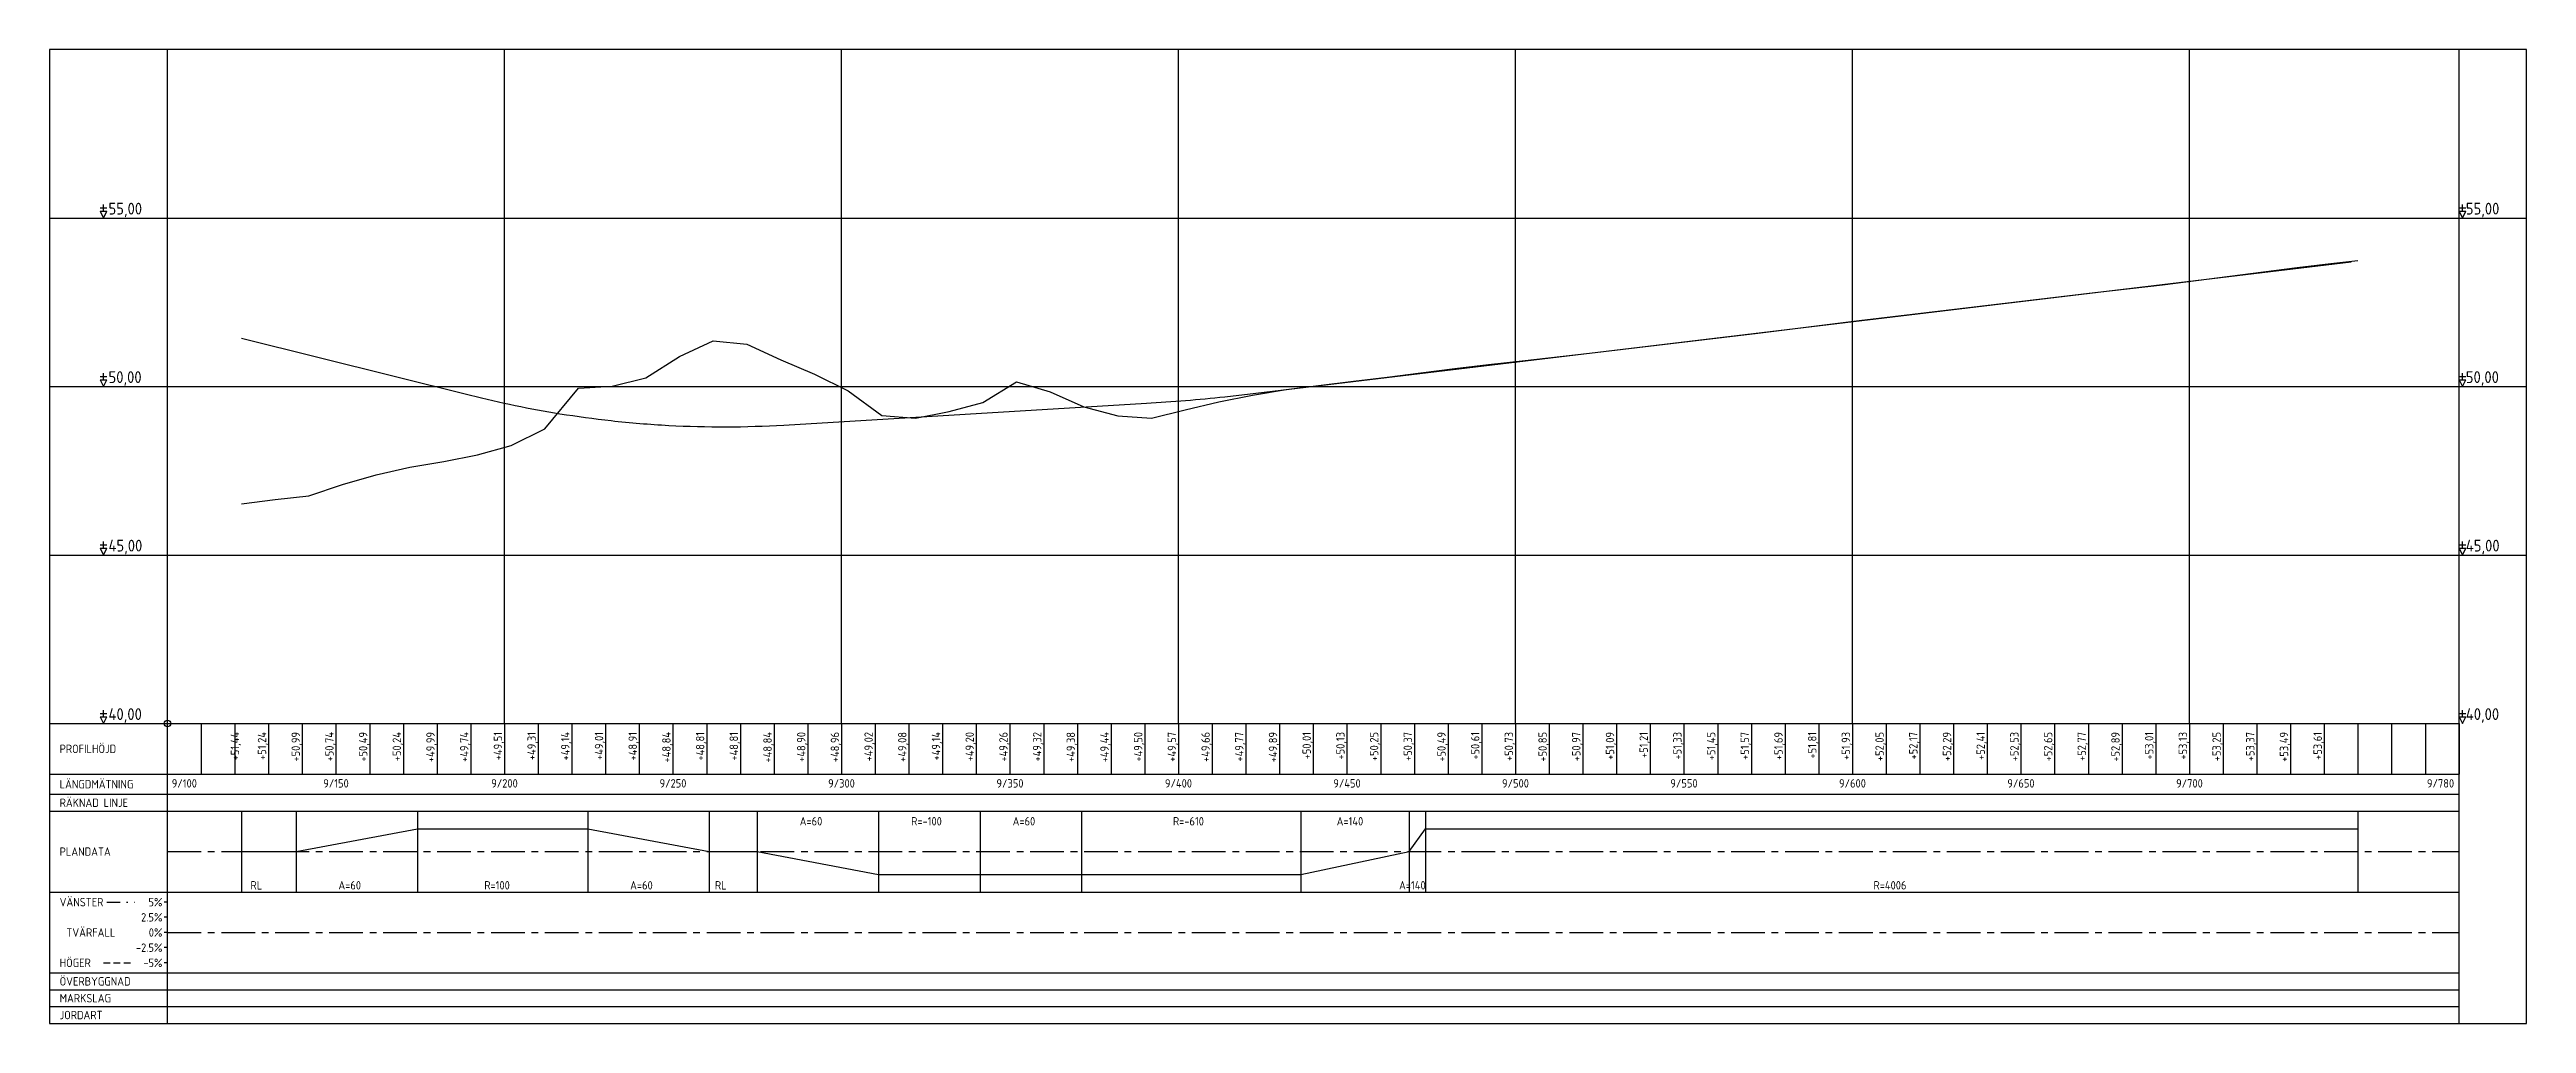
# Model space of a CAD drawing. Header units: metres. Extents: x 166122 to 177816, y 6220705 to 6231023.
# Drawn here: x 170892 to 171627, y 6225864 to 6226153 of the extents above; entities that cross this region are included whole.
import ezdxf
from ezdxf.enums import TextEntityAlignment as Align

# ---------------------------------------------------------------- set-up
doc = ezdxf.new("R2010")
doc.units = ezdxf.units.M
for name, pattern in [('CENTER', [16, 10, -2, 2, -2]), ('DASHED_2', [3, 2, -1]), ('DIVIDE', [10, 4, -2, 0, -2, 0, -2])]:
    doc.linetypes.add(name, pattern=pattern)
doc.layers.add('_NovapointLsNode', color=7, linetype='Continuous', plot=False)
for name, color, linetype in [('M-36-Formular', 8, 'Continuous'), ('M-36-Formular_CL', 1, 'CENTER'), ('M-36-Formular_Linje', 3, 'Continuous'), ('M-36-Formular_Text', 1, 'Continuous'), ('M-36-Plandata_CL', 3, 'Continuous'), ('M-36-Ram', 7, 'Continuous'), ('M-36-Skevning_H', 3, 'DIVIDE'), ('M-36-Skevning_V', 1, 'DASHED_2'), ('M-36-text', 1, 'Continuous'), ('M-36-Vertikalgeometri', 6, 'Continuous'), ('M-36_Skikt999', 4, 'Continuous')]:
    doc.layers.add(name, color=color, linetype=linetype)
doc.styles.add('P_ISO_25', font='iso.shx', dxfattribs={"height": 4})

msp = doc.modelspace()

# ---------------------------------------------------------------- texts
at = {"layer": 'M-36-Formular_Text', "style": 'P_ISO_25'}
for s, p in [('55,00', (170909.5, 6226103.15)), ('55,00', (171609, 6226103.15)), ('50,00', (170909.5, 6226053.15)), ('50,00', (171609, 6226053.15)), ('45,00', (170909.5, 6226003.15)), ('45,00', (171609, 6226003.15)), ('40,00', (170909.5, 6225953.15)), ('40,00', (171609, 6225953.15))]:
    msp.add_text(s, height=3.5, dxfattribs=at).set_placement(p, align=Align.BOTTOM_LEFT)
for s, p in [('RÄKNAD LINJE', (170895, 6225929.65)), ('PLANDATA', (170895, 6225915.15)), ('VÄNSTER', (170895, 6225900.15)), ('TVÄRFALL', (170897, 6225891.15)), ('HÖGER', (170895, 6225882.15)), ('ÖVERBYGGNAD', (170895, 6225876.65)), ('MARKSLAG', (170895, 6225871.65)), ('JORDART', (170895, 6225866.65))]:
    msp.add_text(s, height=2.5, dxfattribs=at).set_placement(p, align=Align.MIDDLE_LEFT)
for s, p in [('5%', (170925.5, 6225900.15)), ('2.5%', (170925.5, 6225895.65)), ('0%', (170925.5, 6225891.15)), ('-2.5%', (170925.5, 6225886.65)), ('-5%', (170925.5, 6225882.15))]:
    msp.add_text(s, height=2.5, dxfattribs=at).set_placement(p, align=Align.MIDDLE_RIGHT)
at = {"layer": 'M-36-text', "style": 'P_ISO_25'}
for s, p in [('+51,44', (170948.26, 6225950.65)), ('+51,24', (170956.3, 6225950.65)), ('+50,99', (170966.3, 6225950.65)), ('+50,74', (170976.3, 6225950.65)), ('+50,49', (170986.3, 6225950.65)), ('+50,24', (170996.3, 6225950.65)), ('+49,99', (171006.3, 6225950.65)), ('+49,74', (171016.3, 6225950.65)), ('+49,51', (171026.3, 6225950.65)), ('+49,31', (171036.3, 6225950.65)), ('+49,14', (171046.3, 6225950.65)), ('+49,01', (171056.3, 6225950.65)), ('+48,91', (171066.3, 6225950.65)), ('+48,84', (171076.3, 6225950.65)), ('+48,81', (171086.3, 6225950.65)), ('+48,81', (171096.3, 6225950.65)), ('+48,84', (171106.3, 6225950.65)), ('+48,90', (171116.3, 6225950.65)), ('+48,96', (171126.3, 6225950.65)), ('+49,02', (171136.3, 6225950.65)), ('+49,08', (171146.3, 6225950.65)), ('+49,14', (171156.3, 6225950.65)), ('+49,20', (171166.3, 6225950.65)), ('+49,26', (171176.3, 6225950.65)), ('+49,32', (171186.3, 6225950.65)), ('+49,38', (171196.3, 6225950.65)), ('+49,44', (171206.3, 6225950.65)), ('+49,50', (171216.3, 6225950.65)), ('+49,57', (171226.3, 6225950.65)), ('+49,66', (171236.3, 6225950.65)), ('+49,77', (171246.3, 6225950.65)), ('+49,89', (171256.3, 6225950.65)), ('+50,01', (171266.3, 6225950.65)), ('+50,13', (171276.3, 6225950.65)), ('+50,25', (171286.3, 6225950.65)), ('+50,37', (171296.3, 6225950.65)), ('+50,49', (171306.3, 6225950.65)), ('+50,61', (171316.3, 6225950.65)), ('+50,73', (171326.3, 6225950.65)), ('+50,85', (171336.3, 6225950.65)), ('+50,97', (171346.3, 6225950.65)), ('+51,09', (171356.3, 6225950.65)), ('+51,21', (171366.3, 6225950.65)), ('+51,33', (171376.3, 6225950.65)), ('+51,45', (171386.3, 6225950.65)), ('+51,57', (171396.3, 6225950.65)), ('+51,69', (171406.3, 6225950.65)), ('+51,81', (171416.3, 6225950.65)), ('+51,93', (171426.3, 6225950.65)), ('+52,05', (171436.3, 6225950.65)), ('+52,17', (171446.3, 6225950.65)), ('+52,29', (171456.3, 6225950.65)), ('+52,41', (171466.3, 6225950.65)), ('+52,53', (171476.3, 6225950.65)), ('+52,65', (171486.3, 6225950.65)), ('+52,77', (171496.3, 6225950.65)), ('+52,89', (171506.3, 6225950.65)), ('+53,01', (171516.3, 6225950.65)), ('+53,13', (171526.3, 6225950.65)), ('+53,25', (171536.3, 6225950.65)), ('+53,37', (171546.3, 6225950.65)), ('+53,49', (171556.3, 6225950.65)), ('+53,61', (171566.3, 6225950.65))]:
    msp.add_text(s, height=2.5, rotation=90.01167, dxfattribs=at).set_placement(p, align=Align.RIGHT)
for s, p in [('PROFILHÖJD', (170895, 6225945.65)), ('LÄNGDMÄTNING', (170895, 6225935.15))]:
    msp.add_text(s, height=2.5, dxfattribs=at).set_placement(p, align=Align.MIDDLE_LEFT)
for s, p in [('9/100', (170932, 6225934.15)), ('9/150', (170977, 6225934.15)), ('9/200', (171027, 6225934.15)), ('9/250', (171077, 6225934.15)), ('9/300', (171127, 6225934.15)), ('9/350', (171177, 6225934.15)), ('9/400', (171227, 6225934.15)), ('9/450', (171277, 6225934.15)), ('9/500', (171327, 6225934.15)), ('9/550', (171377, 6225934.15)), ('9/600', (171427, 6225934.15)), ('9/650', (171477, 6225934.15)), ('9/700', (171527, 6225934.15)), ('9/780', (171601.5, 6225934.15))]:
    msp.add_text(s, height=2.5, dxfattribs=at).set_placement(p, align=Align.CENTER)
for s, p in [('A=60', (171114.6, 6225922.9)), ('R=-100', (171147.67, 6225922.9)), ('A=60', (171177.78, 6225922.9)), ('R=-610', (171225.35, 6225922.9)), ('A=140', (171273.93, 6225922.9)), ('RL', (170951.63, 6225903.9)), ('A=60', (170977.72, 6225903.9)), ('R=100', (171021, 6225903.9)), ('A=60', (171064.28, 6225903.9)), ('RL', (171089.44, 6225903.9)), ('A=140', (171292.45, 6225903.9)), ('R=4006', (171433.24, 6225903.9))]:
    msp.add_text(s, height=2.5, dxfattribs=at).set_placement(p)

# ---------------------------------------------------------------- linework, layer by layer
at = {"layer": '_NovapointLsNode'}
msp.add_circle((170927, 6225953.15), 1, dxfattribs=at)
at = {"layer": 'M-36-Formular'}
for p, q in [((170927, 6225953.15), (170927, 6226153.15)), ((170927, 6225864.15), (170927, 6226153.15)), ((171027, 6225953.15), (171027, 6226153.15)), ((171127, 6225953.15), (171127, 6226153.15)), ((171227, 6225953.15), (171227, 6226153.15)), ((171327, 6225953.15), (171327, 6226153.15)), ((171427, 6225953.15), (171427, 6226153.15)), ((171527, 6225953.15), (171527, 6226153.15)), ((171607, 6225864.15), (171607, 6226153.15)), ((170892, 6226103.15), (171627, 6226103.15)), ((170892, 6226053.15), (171627, 6226053.15)), ((170892, 6226003.15), (171627, 6226003.15)), ((170892, 6225953.15), (171607, 6225953.15)), ((170937, 6225953.15), (170937, 6225938.15)), ((170947, 6225953.15), (170947, 6225938.15)), ((170957, 6225953.15), (170957, 6225938.15)), ((170967, 6225953.15), (170967, 6225938.15)), ((170977, 6225953.15), (170977, 6225938.15)), ((170987, 6225953.15), (170987, 6225938.15)), ((170997, 6225953.15), (170997, 6225938.15)), ((171007, 6225953.15), (171007, 6225938.15)), ((171017, 6225953.15), (171017, 6225938.15)), ((171027, 6225953.15), (171027, 6225938.15)), ((171037, 6225953.15), (171037, 6225938.15)), ((171047, 6225953.15), (171047, 6225938.15)), ((171057, 6225953.15), (171057, 6225938.15)), ((171067, 6225953.15), (171067, 6225938.15)), ((171077, 6225953.15), (171077, 6225938.15)), ((171087, 6225953.15), (171087, 6225938.15)), ((171097, 6225953.15), (171097, 6225938.15)), ((171107, 6225953.15), (171107, 6225938.15)), ((171117, 6225953.15), (171117, 6225938.15)), ((171127, 6225953.15), (171127, 6225938.15)), ((171137, 6225953.15), (171137, 6225938.15)), ((171147, 6225953.15), (171147, 6225938.15)), ((171157, 6225953.15), (171157, 6225938.15)), ((171167, 6225953.15), (171167, 6225938.15)), ((171177, 6225953.15), (171177, 6225938.15)), ((171187, 6225953.15), (171187, 6225938.15)), ((171197, 6225953.15), (171197, 6225938.15)), ((171207, 6225953.15), (171207, 6225938.15)), ((171217, 6225953.15), (171217, 6225938.15)), ((171227, 6225953.15), (171227, 6225938.15)), ((171237, 6225953.15), (171237, 6225938.15)), ((171247, 6225953.15), (171247, 6225938.15)), ((171257, 6225953.15), (171257, 6225938.15)), ((171267, 6225953.15), (171267, 6225938.15)), ((171277, 6225953.15), (171277, 6225938.15)), ((171287, 6225953.15), (171287, 6225938.15)), ((171297, 6225953.15), (171297, 6225938.15)), ((171307, 6225953.15), (171307, 6225938.15)), ((171317, 6225953.15), (171317, 6225938.15)), ((171327, 6225953.15), (171327, 6225938.15)), ((171337, 6225953.15), (171337, 6225938.15)), ((171347, 6225953.15), (171347, 6225938.15)), ((171357, 6225953.15), (171357, 6225938.15)), ((171367, 6225953.15), (171367, 6225938.15)), ((171377, 6225953.15), (171377, 6225938.15)), ((171387, 6225953.15), (171387, 6225938.15)), ((171397, 6225953.15), (171397, 6225938.15)), ((171407, 6225953.15), (171407, 6225938.15)), ((171417, 6225953.15), (171417, 6225938.15)), ((171427, 6225953.15), (171427, 6225938.15)), ((171437, 6225953.15), (171437, 6225938.15)), ((171447, 6225953.15), (171447, 6225938.15)), ((171457, 6225953.15), (171457, 6225938.15)), ((171467, 6225953.15), (171467, 6225938.15)), ((171477, 6225953.15), (171477, 6225938.15)), ((171487, 6225953.15), (171487, 6225938.15)), ((171497, 6225953.15), (171497, 6225938.15)), ((171507, 6225953.15), (171507, 6225938.15)), ((171517, 6225953.15), (171517, 6225938.15)), ((171527, 6225953.15), (171527, 6225938.15)), ((171537, 6225953.15), (171537, 6225938.15)), ((171547, 6225953.15), (171547, 6225938.15)), ((171557, 6225953.15), (171557, 6225938.15)), ((171567, 6225953.15), (171567, 6225938.15)), ((171577, 6225953.15), (171577, 6225938.15)), ((171587, 6225953.15), (171587, 6225938.15)), ((171597, 6225953.15), (171597, 6225938.15)), ((171607, 6225953.15), (171607, 6225938.15)), ((170892, 6225938.15), (171607, 6225938.15)), ((170892, 6225932.15), (171607, 6225932.15)), ((170892, 6225927.15), (171607, 6225927.15)), ((170892, 6225903.15), (171607, 6225903.15)), ((170892, 6225879.15), (171607, 6225879.15)), ((170892, 6225874.15), (171607, 6225874.15)), ((170892, 6225869.15), (171607, 6225869.15))]:
    msp.add_line(p, q, dxfattribs=at)
at = {"layer": 'M-36-Formular_CL'}
for p, q in [((170927, 6225915.15), (171607, 6225915.15)), ((170927, 6225900.15), (170926, 6225900.15)), ((170927, 6225895.65), (170926, 6225895.65)), ((170927, 6225891.15), (170926, 6225891.15)), ((170927, 6225891.15), (171607, 6225891.15)), ((170927, 6225886.65), (170926, 6225886.65)), ((170927, 6225882.15), (170926, 6225882.15))]:
    msp.add_line(p, q, dxfattribs=at)
at = {"layer": 'M-36-Formular_Linje'}
for p, q in [((170948.96, 6225927.15), (170948.96, 6225903.15)), ((170965.14, 6225927.15), (170965.14, 6225903.15)), ((171001.14, 6225927.15), (171001.14, 6225903.15)), ((171051.7, 6225927.15), (171051.7, 6225903.15)), ((171087.7, 6225927.15), (171087.7, 6225903.15)), ((171102.03, 6225927.15), (171102.03, 6225903.15)), ((171138.03, 6225927.15), (171138.03, 6225903.15)), ((171168.16, 6225927.15), (171168.16, 6225903.15)), ((171198.25, 6225927.15), (171198.25, 6225903.15)), ((171263.29, 6225927.15), (171263.29, 6225903.15)), ((171295.43, 6225927.15), (171295.43, 6225903.15)), ((171300.32, 6225927.15), (171300.32, 6225903.15)), ((171577, 6225927.15), (171577, 6225903.15))]:
    msp.add_line(p, q, dxfattribs=at)
at = {"layer": 'M-36-Formular_Text'}
for p, q in [((170907, 6226106.15), (170909, 6226106.15)), ((170907, 6226105.15), (170909, 6226105.15)), ((170907, 6226105.15), (170908, 6226103.15)), ((170908, 6226105.15), (170908, 6226107.15)), ((170908, 6226103.15), (170909, 6226105.15)), ((171607, 6226106.15), (171609, 6226106.15)), ((171607, 6226105.15), (171609, 6226105.15)), ((171607, 6226105.15), (171608, 6226103.15)), ((171608, 6226105.15), (171608, 6226107.15)), ((171608, 6226103.15), (171609, 6226105.15)), ((170907, 6226056.15), (170909, 6226056.15)), ((170907, 6226055.15), (170909, 6226055.15)), ((170907, 6226055.15), (170908, 6226053.15)), ((170908, 6226055.15), (170908, 6226057.15)), ((170908, 6226053.15), (170909, 6226055.15)), ((171607, 6226056.15), (171609, 6226056.15)), ((171607, 6226055.15), (171609, 6226055.15)), ((171607, 6226055.15), (171608, 6226053.15)), ((171608, 6226055.15), (171608, 6226057.15)), ((171608, 6226053.15), (171609, 6226055.15)), ((170907, 6226006.15), (170909, 6226006.15)), ((170907, 6226005.15), (170909, 6226005.15)), ((170907, 6226005.15), (170908, 6226003.15)), ((170908, 6226005.15), (170908, 6226007.15)), ((170908, 6226003.15), (170909, 6226005.15)), ((171607, 6226006.15), (171609, 6226006.15)), ((171607, 6226005.15), (171609, 6226005.15)), ((171607, 6226005.15), (171608, 6226003.15)), ((171608, 6226005.15), (171608, 6226007.15)), ((171608, 6226003.15), (171609, 6226005.15)), ((170908, 6225955.15), (170908, 6225957.15)), ((171608, 6225955.15), (171608, 6225957.15)), ((170907, 6225956.15), (170909, 6225956.15)), ((170907, 6225955.15), (170909, 6225955.15)), ((170907, 6225955.15), (170908, 6225953.15)), ((170908, 6225953.15), (170909, 6225955.15)), ((171607, 6225956.15), (171609, 6225956.15)), ((171607, 6225955.15), (171609, 6225955.15)), ((171607, 6225955.15), (171608, 6225953.15)), ((171608, 6225953.15), (171609, 6225955.15))]:
    msp.add_line(p, q, dxfattribs=at)
at = {"layer": 'M-36-Plandata_CL'}
msp.add_lwpolyline([(170948.96, 6225915.15), (170965.14, 6225915.15), (170965.14, 6225915.15), (171001.14, 6225921.95), (171001.14, 6225921.95), (171051.7, 6225921.95), (171051.7, 6225921.95), (171087.7, 6225915.15), (171087.7, 6225915.15), (171102.03, 6225915.15), (171102.03, 6225915.15), (171138.03, 6225908.35), (171138.03, 6225908.35), (171168.16, 6225908.35), (171168.16, 6225908.35), (171198.25, 6225908.35), (171198.25, 6225908.35), (171263.29, 6225908.35), (171263.29, 6225908.35), (171295.43, 6225915.15), (171295.43, 6225915.15), (171300.32, 6225921.95), (171300.32, 6225921.95), (171577, 6225921.95)], dxfattribs=at)
at = {"layer": 'M-36-Ram'}
msp.add_lwpolyline([(170892, 6225864.15), (171627, 6225864.15), (171627, 6226153.15), (170892, 6226153.15)], close=True, dxfattribs=at)
at = {"layer": 'M-36-Skevning_H'}
msp.add_line((170909, 6225900.15), (170919, 6225900.15), dxfattribs=at)
at = {"layer": 'M-36-Skevning_V'}
msp.add_line((170908, 6225882.15), (170917, 6225882.15), dxfattribs=at)
at = {"layer": 'M-36-Vertikalgeometri'}
msp.add_lwpolyline([(170948.96, 6226067.55), (171016.91, 6226050.57, 0.01027), (171030.19, 6226047.54, 0.010539), (171043.47, 6226045.1, 0.012311), (171058.65, 6226043.04, 0.01409), (171075.73, 6226041.63, 0.028462), (171109.88, 6226041.74), (171217.47, 6226048.19, 0.011513), (171240.74, 6226050.13, 0.003304), (171247.47, 6226050.89), (171574.96, 6226090.19)], format="xyb", dxfattribs=at)
at = {"layer": 'M-36_Skikt999', "flags": 128}
msp.add_lwpolyline([(170948.96, 6226018.36), (170948.97, 6226018.38), (170958.96, 6226019.68), (170968.96, 6226020.72), (170978.96, 6226024.09), (170988.96, 6226027), (170998.96, 6226029.2), (171008.96, 6226030.89), (171018.96, 6226032.91), (171028.96, 6226035.7), (171038.96, 6226040.58), (171048.96, 6226052.71), (171058.96, 6226053.26), (171068.96, 6226055.74), (171078.96, 6226062.07), (171088.96, 6226066.68), (171098.96, 6226065.7), (171108.96, 6226061.06), (171118.96, 6226056.79), (171128.96, 6226051.88), (171138.96, 6226044.54), (171148.96, 6226043.78), (171158.96, 6226045.76), (171168.96, 6226048.39), (171178.96, 6226054.58), (171188.96, 6226051.63), (171198.96, 6226047.13), (171208.96, 6226044.48), (171218.96, 6226043.75), (171228.96, 6226046.29), (171238.96, 6226048.59), (171248.96, 6226050.55), (171258.96, 6226052.31), (171278.96, 6226054.7), (171288.96, 6226055.92), (171298.96, 6226057.2), (171308.96, 6226058.49), (171318.96, 6226059.69), (171328.96, 6226060.81), (171348.96, 6226063.06), (171358.96, 6226064.23), (171368.96, 6226065.4), (171388.96, 6226067.81), (171398.96, 6226069.04), (171428.96, 6226072.72), (171438.96, 6226073.95), (171448.96, 6226075.16), (171458.96, 6226076.35), (171468.96, 6226077.52), (171488.96, 6226079.86), (171498.96, 6226081.01), (171518.96, 6226083.29), (171528.96, 6226084.61), (171538.96, 6226085.92), (171558.96, 6226088.47), (171568.96, 6226089.62), (171577, 6226090.55)], dxfattribs=at)

msp.set_redraw_order([(e.dxf.handle, doc.entitydb.next_handle()) for e in msp.query("TEXT MTEXT ATTDEF DIMENSION ARC_DIMENSION")])  # texts and dimensions are drawn at this point

doc.saveas('drawing.dxf')
